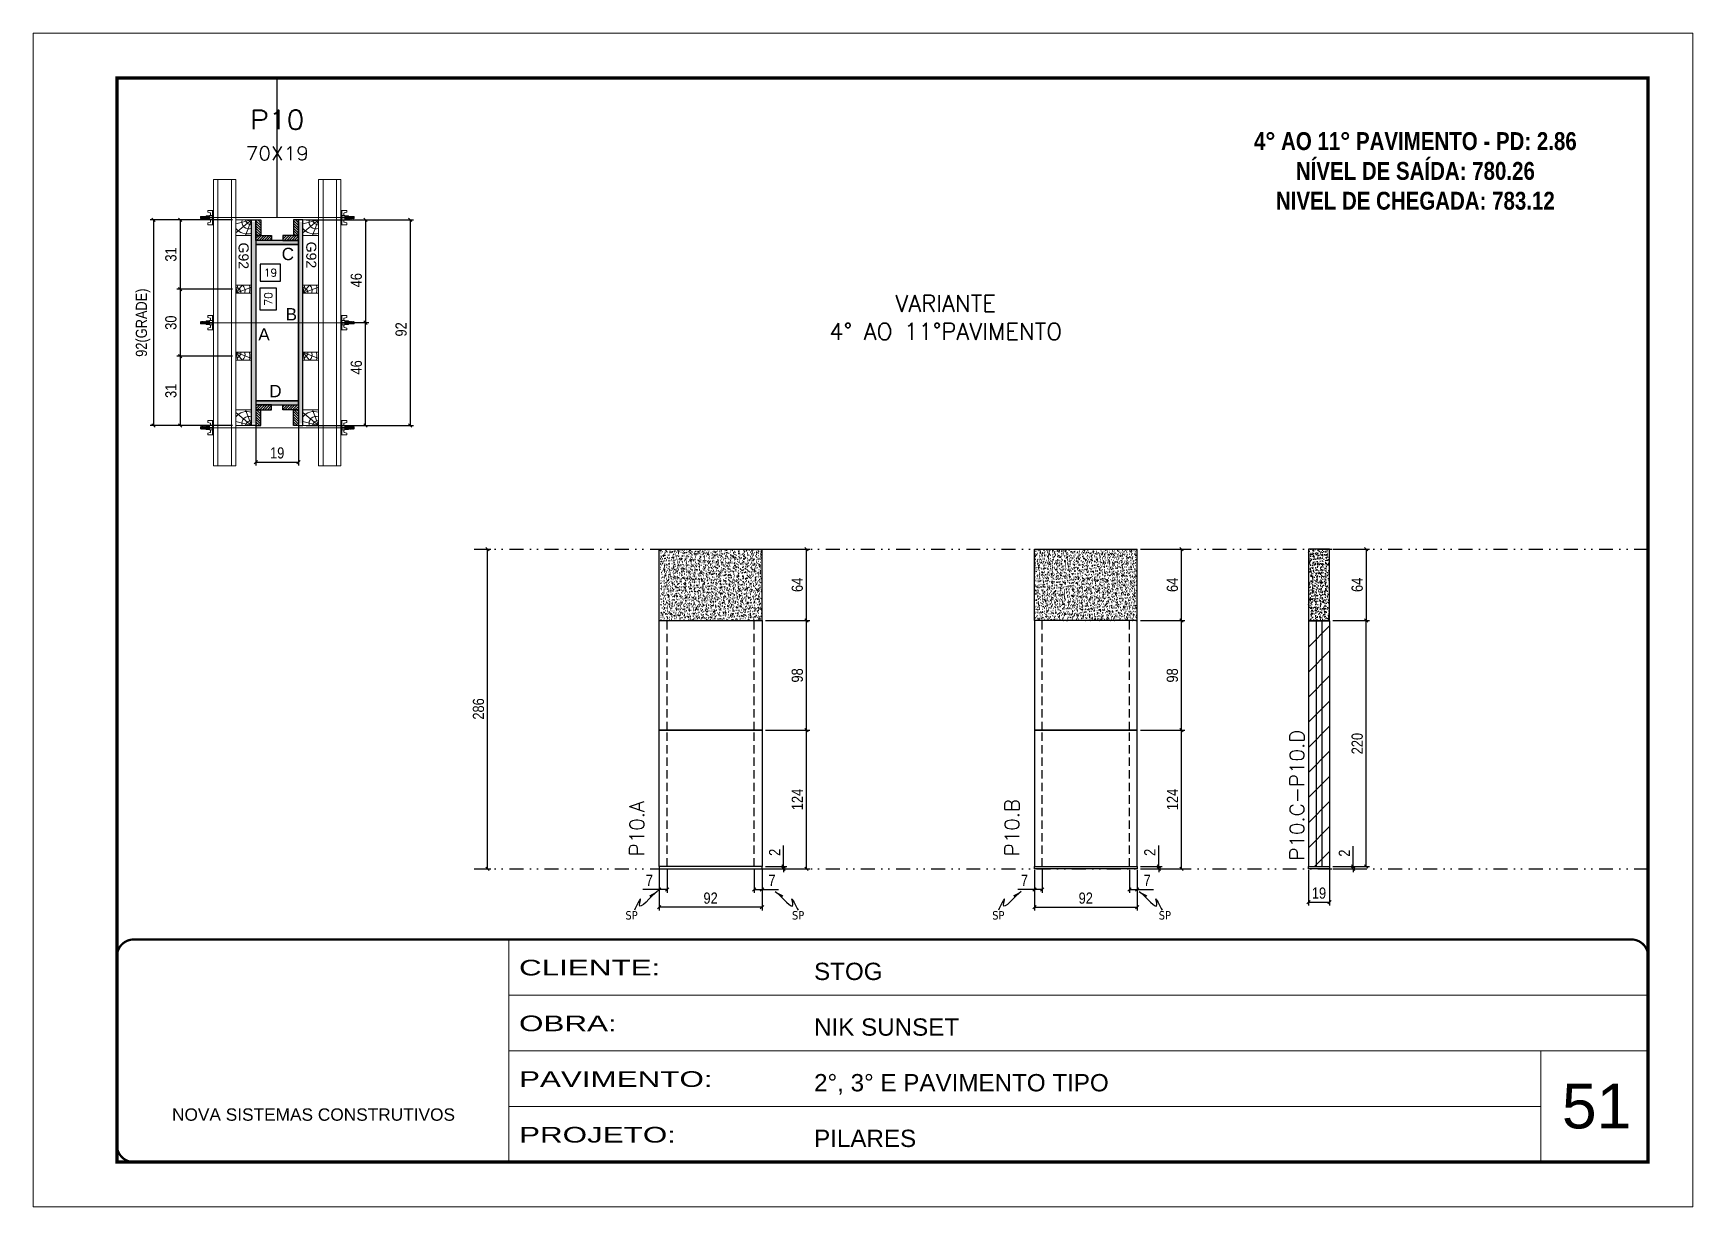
# Model space of a CAD drawing. Extents: x 808 to 7089, y -98 to 17032.
# Drawn here: x 3978 to 5463, y 2200 to 3250 of the extents above; entities that cross this region are included whole.
import ezdxf
from ezdxf.enums import TextEntityAlignment as Align

# ---------------------------------------------------------------- set-up
doc = ezdxf.new("R2010")
doc.units = 0
for name, pattern in [('CONTINUO', [0]), ('DASHED', [0.75, 0.5, -0.25]), ('DIVIDE2', [0.625, 0.25, -0.125, 0, -0.125, 0, -0.125]), ('HIDDEN', [0.375, 0.25, -0.125])]:
    doc.linetypes.add(name, pattern=pattern)
for name, color, linetype, lineweight in [('CARIMBO', 255, 'Continuous', 9), ('Folhas', 255, 'Continuous', 9), ('Hachura', 251, 'Continuous', 9), ('Madeira', 126, 'Continuous', 18), ('Perfil Metálico', 224, 'Continuous', 18), ('REAPROVEITAMENTO', 251, 'Continuous', 9), ('SARRAFO DE PRESSAO', 251, 'DASHED', 9), ('Texto Seção', 7, 'Continuous', 15)]:
    doc.layers.add(name, color=color, linetype=linetype, lineweight=lineweight)
for name, color, linetype in [('CHAPA', 1, 'Continuous'), ('COTA', 241, 'Continuous'), ('Cota Seção (2x)', 241, 'Continuous'), ('MEIO_PONT', 93, 'Continuous'), ('NOMENCLATURA', 7, 'Continuous'), ('Nível', 160, 'Continuous'), ('Painéis', 200, 'Continuous'), ('SARR_2.2x7', 40, 'Continuous'), ('SARRAFO', 251, 'Continuous'), ('Sarrafo de Pressão', 42, 'HIDDEN'), ('texto', 7, 'Continuous'), ('Texto de Titulo', 7, 'Continuous'), ('Texto Qtd Sarr', 242, 'Continuous'), ('TEXTO_GERAL', 7, 'Continuous')]:
    doc.layers.add(name, color=color, linetype=linetype)
doc.styles.add('ARIAL', font='arial.ttf')
doc.styles.add('COTA TECNICA', font='techl___.ttf', dxfattribs={"height": 10})
doc.styles.add('COTA TECNICA 2X', font='techl___.ttf', dxfattribs={"height": 10})
doc.styles.add('COTA TECNICA-50', font='techl___.ttf', dxfattribs={"height": 10})
doc.styles.add('REGUA-120', font='ROMANS.shx', dxfattribs={"height": 15})
doc.styles.add('ROMANC', font='techb___.ttf', dxfattribs={"height": 2.5})
doc.styles.add('ROMANS', font='romans.shx')
doc.styles.add('SANSSERIF', font='sas_____.pfb')
doc.styles.get("Standard").update_dxf_attribs({"font": 'arial.ttf'})
doc.styles.add('Tecnologia', font='')
doc.styles.get('Tecnologia').set_extended_font_data('Forgotten Futurist')
doc.dimstyles.new('COTA PAINEL-50', dxfattribs={"dimtxt": 10, "dimasz": 3, "dimexe": 3, "dimexo": 3, "dimgap": 3, "dimtad": 1, "dimdec": 1, "dimzin": 12, "dimdsep": 46, "dimtxsty": 'COTA TECNICA-50', "dimblk1": 'OBLIQUE', "dimblk2": 'OBLIQUE', "dimsah": 1, "dimcen": 0.9, "dimclrd": 4, "dimclre": 4, "dimclrt": 240, "dimadec": 1, "dimazin": 3, "dimtfac": 1, "dimtdec": 1, "dimtmove": 0, "dimatfit": 3, "dimfxl": 1, "dimtolj": 1, "dimtzin": 12, "dimarcsym": 0})
doc.dimstyles.new('PAINEL', dxfattribs={"dimtxt": 10, "dimasz": 3, "dimexe": 3, "dimexo": 3, "dimgap": 3, "dimtad": 1, "dimdec": 1, "dimzin": 12, "dimdsep": 46, "dimtxsty": 'COTA TECNICA', "dimblk1": 'OBLIQUE', "dimblk2": 'OBLIQUE', "dimsah": 1, "dimcen": 0.9, "dimclrd": 4, "dimclre": 4, "dimclrt": 240, "dimadec": 1, "dimazin": 3, "dimtfac": 1, "dimtdec": 1, "dimtmove": 0, "dimatfit": 3, "dimfxl": 1, "dimtolj": 1, "dimtzin": 12, "dimarcsym": 0})
doc.dimstyles.new('SECAO PILAR', dxfattribs={"dimtxt": 10, "dimasz": 3, "dimexe": 3, "dimexo": 3, "dimgap": 3, "dimtad": 1, "dimdec": 1, "dimlfac": 0.5, "dimzin": 12, "dimdsep": 46, "dimtxsty": 'COTA TECNICA 2X', "dimblk1": 'OBLIQUE', "dimblk2": 'OBLIQUE', "dimsah": 1, "dimcen": 0.9, "dimclrd": 256, "dimclre": 256, "dimclrt": 256, "dimadec": 1, "dimazin": 3, "dimtfac": 1, "dimtdec": 1, "dimtmove": 0, "dimatfit": 3, "dimfxl": 1, "dimtolj": 1, "dimtzin": 12, "dimarcsym": 0})
doc.dimstyles.new('SECÇÃO 2', dxfattribs={"dimtxt": 7, "dimasz": 6, "dimexe": 0.18, "dimexo": 2, "dimgap": -4, "dimtad": 3, "dimdec": 1, "dimlfac": 0.5, "dimzin": 12, "dimdsep": 46, "dimtxsty": 'ROMANS', "dimblk": 'ARCHTICK', "dimcen": 0.09, "dimse1": 1, "dimse2": 1, "dimsd1": 1, "dimsd2": 1, "dimclrd": 180, "dimclre": 5, "dimclrt": 1, "dimadec": 0, "dimazin": 3, "dimtfac": 1, "dimtdec": 1, "dimtofl": 0, "dimtmove": 0, "dimatfit": 3, "dimldrblk": 'ARCHTICK', "dimfxl": 1, "dimtolj": 1, "dimtzin": 0, "dimarcsym": 0})
doc.dimstyles.get("Standard").update_dxf_attribs({"dimtxt": 0.18, "dimasz": 0.18, "dimexe": 0.18, "dimexo": 0.0625, "dimgap": 0.09, "dimtad": 0, "dimtih": 1, "dimtoh": 1, "dimdec": 4, "dimzin": 0, "dimdsep": 46, "dimtxsty": 'Standard', "dimcen": 0.09, "dimadec": 0, "dimazin": 0, "dimtfac": 1, "dimtdec": 4, "dimtofl": 0, "dimtmove": 0, "dimatfit": 3, "dimfxl": 1, "dimtolj": 1, "dimtzin": 0, "dimarcsym": 0})
pattern_1 = [(135, (-18713.8774, 12401.5258), (-1.12253202, -1.12253202), [])]
pattern_2 = [(135, (-18713.8774, 12206.5258), (-1.12253202, -1.12253202), [])]
pattern_3 = [(45, (13680.4826, 25808.3821), (-1.12253202, 1.12253202), [])]
pattern_4 = [(45, (13680.4826, 25848.3821), (-1.12253202, 1.12253202), [])]

msp = doc.modelspace()

# ---------------------------------------------------------------- texts
at = {"layer": 'CARIMBO', "style": 'ARIAL'}
msp.add_text('51', height=40, dxfattribs=at).set_placement((5346.03, 2269.72))
at = {"layer": 'NOMENCLATURA', "color": 2, "insert": (5214.91, 3187.72), "char_height": 16, "attachment_point": 2, "style": 'ROMANC'}
msp.add_mtext_dynamic_manual_height_columns('\\P4° AO 11° PAVIMENTO - PD: 2.86\\PNÍVEL DE SAÍDA: 780.26\\PNIVEL DE CHEGADA: 783.12', width=409.5896, gutter_width=1, heights=[0], dxfattribs=at)
at = {"layer": 'texto', "color": 0, "char_height": 7.5, "attachment_point": 5}
for insert in [(4513.57, 2460.31), (4662.59, 2460.31), (4841.76, 2460.31), (4990.79, 2460.31)]:
    msp.add_mtext('{\\fTahoma|b0|i0|c0|p34;\\C4;SP}', dxfattribs=dict(at, insert=insert))
at = {"layer": 'Texto Seção', "insert": (4601.23, 2975.26), "char_height": 15, "width": 386.8172, "attachment_point": 7, "style": 'REGUA-120'}
msp.add_mtext('\\pxqc;VARIANTE^J4° AO 11°PAVIMENTO', dxfattribs=at)
at = {"layer": 'Texto Seção', "char_height": 13, "width": 285.3299, "attachment_point": 7, "rotation": 90, "style": 'REGUA-120'}
for s, insert in [('P10.C-P10.D', (5115.46, 2509.4)), ('P10.A', (4524.88, 2513.24)), ('P10.B', (4860.54, 2513.24))]:
    msp.add_mtext(s, dxfattribs=dict(at, insert=insert))
at = {"layer": 'TEXTO_GERAL', "color": 0, "linetype": 'Continuous', "style": 'SANSSERIF'}
for p in [(4166.43, 3062.3), (4226.98, 3063.06)]:
    msp.add_text('G92', height=9, rotation=270, dxfattribs=at).set_placement(p, align=Align.MIDDLE_LEFT)
at = {"layer": 'TEXTO_GERAL', "style": 'ARIAL'}
for s, p in [('C', (4206.03, 3052.05)), ('B', (4209.14, 2998.13)), ('A', (4184.71, 2980.16)), ('D', (4194.91, 2929.4))]:
    msp.add_text(s, height=11, dxfattribs=at).set_placement(p, align=Align.MIDDLE_CENTER)

# ---------------------------------------------------------------- blocks, each defined once
blk = doc.blocks.new('9999999999')
at = {"color": 30, "linetype": 'CONTINUO'}
for p, q in [((98564.6, 34230.2), (98564.6, 34429.4)), ((98564.6, 34379.6), (99584, 34379.6)), ((98564.6, 34329.8), (99488, 34329.8)), ((99584, 34329.8), (99488, 34329.8)), ((99488, 34329.8), (99488, 34230.2)), ((98564.6, 34280), (99488, 34280))]:
    blk.add_line(p, q, dxfattribs=at)
at = {"color": 30, "linetype": 'CONTINUO', "const_width": 2}
blk.add_lwpolyline([(99584, 34230.2), (99584, 34414.4, 0.414214), (99569, 34429.4), (98229, 34429.4, 0.414214), (98214, 34414.4), (98214, 34245.2, 0.414214), (98229, 34230.2), (99584, 34230.2)], format="xyb", dxfattribs=at)
at = {"layer": 'Folhas'}
blk.add_lwpolyline([(98139, 34190.2), (99624, 34190.2), (99624, 35240.2), (98139, 35240.2)], close=True, dxfattribs=at)
at = {"layer": 'Folhas', "color": 30, "const_width": 3}
blk.add_lwpolyline([(98214, 34230.2), (99584, 34230.2), (99584, 35200.2), (98214, 35200.2)], close=True, dxfattribs=at)
at = {"color": 7, "linetype": 'Continuous', "ltscale": 5, "style": 'ARIAL'}
for s, height, p in [('STOG', 15.48, (98837.7, 34393.1)), ('NIK SUNSET', 15.48, (98837.7, 34343.3)), ('2°, 3° E PAVIMENTO TIPO', 15.483, (98837.7, 34293.5)), ('NOVA SISTEMAS CONSTRUTIVOS', 11.059, (98263.2, 34267.2)), ('PILARES', 15.48, (98837.7, 34243.7))]:
    blk.add_text(s, height=height, dxfattribs=at).set_placement(p)
at = {"layer": 'Folhas', "color": 7, "style": 'Tecnologia', "width": 1.5}
for s, p in [('CLIENTE:', (98573.7, 34397.2)), ('OBRA:', (98573.7, 34347.3)), ('PAVIMENTO:', (98573.7, 34297.5)), ('PROJETO:', (98573.7, 34247.7))]:
    blk.add_text(s, height=14, dxfattribs=at).set_placement(p)
blk = doc.blocks.new('_Oblique')
at = {"color": 0, "linetype": 'ByBlock', "lineweight": -2}
blk.add_line((-0.5, -0.5), (0.5, 0.5), dxfattribs=at)
blk = doc.blocks.new('*D1637')
at = {"layer": 'COTA', "color": 4, "lineweight": -2, "transparency": 16777216}
for p, q in [((4375.8, 2788), (4387.7, 2788)), ((4384.7, 2502), (4384.7, 2788)), ((4375.8, 2502), (4387.7, 2502))]:
    blk.add_line(p, q, dxfattribs=at)
at = {"layer": 'Defpoints', "color": 0, "transparency": 16777216}
for p in [(4372.8, 2788), (4384.7, 2788), (4372.8, 2502)]:
    blk.add_point(p, dxfattribs=at)
at = {"layer": 'COTA', "color": 4, "lineweight": -2, "transparency": 16777216, "xscale": 3, "yscale": 3, "zscale": 3}
for p, rotation in [((4384.7, 2788), 90), ((4384.7, 2502), 270)]:
    blk.add_blockref('_Oblique', p, dxfattribs=dict(at, rotation=rotation))
at = {"layer": 'COTA', "color": 240, "transparency": 16777216, "insert": (4376.6, 2645), "char_height": 10, "attachment_point": 5, "rotation": 90, "style": 'COTA TECNICA-50'}
blk.add_mtext('\\A1;286', dxfattribs=at)
blk = doc.blocks.new('*D323')
at = {"layer": 'COTA', "color": 4, "lineweight": -2, "transparency": 16777216}
for p, q in [((4538.3, 2501), (4538.3, 2464.6)), ((4630.3, 2501), (4630.3, 2464.6)), ((4630.3, 2467.6), (4538.3, 2467.6))]:
    blk.add_line(p, q, dxfattribs=at)
at = {"layer": 'Defpoints', "color": 0, "transparency": 16777216}
for p in [(4538.3, 2504), (4630.3, 2504), (4538.3, 2467.6)]:
    blk.add_point(p, dxfattribs=at)
at = {"layer": 'COTA', "color": 4, "lineweight": -2, "transparency": 16777216, "xscale": 3, "yscale": 3, "zscale": 3, "rotation": 180}
blk.add_blockref('_Oblique', (4538.3, 2467.6), dxfattribs=at)
at = {"layer": 'COTA', "color": 4, "lineweight": -2, "transparency": 16777216, "xscale": 3, "yscale": 3, "zscale": 3}
blk.add_blockref('_Oblique', (4630.3, 2467.6), dxfattribs=at)
at = {"layer": 'COTA', "color": 240, "transparency": 16777216, "insert": (4584.3, 2475.7), "char_height": 10, "attachment_point": 5, "style": 'COTA TECNICA'}
blk.add_mtext('\\A1;92', dxfattribs=at)
blk = doc.blocks.new('*D324')
at = {"layer": 'COTA', "color": 4, "lineweight": -2, "transparency": 16777216}
for p, q in [((4623.3, 2501), (4623.3, 2480.5)), ((4630.3, 2499), (4630.3, 2480.5)), ((4623.3, 2483.5), (4630.3, 2483.5)), ((4630.3, 2483.5), (4645.1, 2483.5))]:
    blk.add_line(p, q, dxfattribs=at)
at = {"layer": 'Defpoints', "color": 0, "transparency": 16777216}
for p in [(4623.3, 2504), (4630.3, 2502), (4630.3, 2483.5)]:
    blk.add_point(p, dxfattribs=at)
at = {"layer": 'COTA', "color": 4, "lineweight": -2, "transparency": 16777216, "xscale": 3, "yscale": 3, "zscale": 3, "rotation": 180}
blk.add_blockref('_Oblique', (4623.3, 2483.5), dxfattribs=at)
at = {"layer": 'COTA', "color": 4, "lineweight": -2, "transparency": 16777216, "xscale": 3, "yscale": 3, "zscale": 3}
blk.add_blockref('_Oblique', (4630.3, 2483.5), dxfattribs=at)
at = {"layer": 'COTA', "color": 240, "transparency": 16777216, "insert": (4639.2, 2491.6), "char_height": 10, "attachment_point": 5, "style": 'COTA TECNICA-50'}
blk.add_mtext('\\A1;7', dxfattribs=at)
blk = doc.blocks.new('*D325')
at = {"layer": 'COTA', "color": 4, "lineweight": -2, "transparency": 16777216}
for p, q in [((4538.3, 2499), (4538.3, 2480.5)), ((4545.3, 2501), (4545.3, 2480.5)), ((4538.3, 2483.5), (4523.6, 2483.5)), ((4545.3, 2483.5), (4538.3, 2483.5))]:
    blk.add_line(p, q, dxfattribs=at)
at = {"layer": 'Defpoints', "color": 0, "transparency": 16777216}
for p in [(4538.3, 2502), (4545.3, 2504), (4538.3, 2483.5)]:
    blk.add_point(p, dxfattribs=at)
at = {"layer": 'COTA', "color": 4, "lineweight": -2, "transparency": 16777216, "xscale": 3, "yscale": 3, "zscale": 3, "rotation": 180}
blk.add_blockref('_Oblique', (4538.3, 2483.5), dxfattribs=at)
at = {"layer": 'COTA', "color": 4, "lineweight": -2, "transparency": 16777216, "xscale": 3, "yscale": 3, "zscale": 3}
blk.add_blockref('_Oblique', (4545.3, 2483.5), dxfattribs=at)
at = {"layer": 'COTA', "color": 240, "transparency": 16777216, "insert": (4529.5, 2491.6), "char_height": 10, "attachment_point": 5, "style": 'COTA TECNICA-50'}
blk.add_mtext('\\A1;7', dxfattribs=at)
blk = doc.blocks.new('*D326')
at = {"layer": 'COTA', "color": 4, "linetype": 'ByBlock', "lineweight": -2, "transparency": 16777216}
for p, q in [((4633.3, 2626), (4673, 2626)), ((4670, 2502), (4670, 2626)), ((4633.3, 2502), (4673, 2502))]:
    blk.add_line(p, q, dxfattribs=at)
at = {"layer": 'Defpoints', "color": 0, "linetype": 'ByBlock', "transparency": 16777216}
for p in [(4630.3, 2626), (4670, 2626), (4630.3, 2502)]:
    blk.add_point(p, dxfattribs=at)
at = {"layer": 'COTA', "color": 4, "linetype": 'ByBlock', "lineweight": -2, "transparency": 16777216, "xscale": 3, "yscale": 3, "zscale": 3}
for p, rotation in [((4670, 2626), 90), ((4670, 2502), 270)]:
    blk.add_blockref('_Oblique', p, dxfattribs=dict(at, rotation=rotation))
at = {"layer": 'COTA', "color": 240, "linetype": 'ByBlock', "transparency": 16777216, "insert": (4661.9, 2564), "char_height": 10, "attachment_point": 5, "rotation": 90, "style": 'COTA TECNICA'}
blk.add_mtext('\\A1;124', dxfattribs=at)
blk = doc.blocks.new('*D327')
at = {"layer": 'COTA', "color": 4, "lineweight": -2, "transparency": 16777216}
for p, q in [((4649.6, 2504), (4649.6, 2522.8)), ((4633.3, 2504), (4652.6, 2504)), ((4633.3, 2502), (4652.6, 2502)), ((4649.6, 2502), (4649.6, 2504)), ((4649.6, 2502), (4649.6, 2499))]:
    blk.add_line(p, q, dxfattribs=at)
at = {"layer": 'Defpoints', "color": 0, "transparency": 16777216}
for p in [(4630.3, 2504), (4630.3, 2502), (4649.6, 2502)]:
    blk.add_point(p, dxfattribs=at)
at = {"layer": 'COTA', "color": 4, "lineweight": -2, "transparency": 16777216, "xscale": 3, "yscale": 3, "zscale": 3}
for p, rotation in [((4649.6, 2504), 270), ((4649.6, 2502), 90)]:
    blk.add_blockref('_Oblique', p, dxfattribs=dict(at, rotation=rotation))
at = {"layer": 'COTA', "color": 240, "transparency": 16777216, "insert": (4641.6, 2516.7), "char_height": 10, "attachment_point": 5, "rotation": 90, "style": 'COTA TECNICA-50'}
blk.add_mtext('\\A1;2', dxfattribs=at)
blk = doc.blocks.new('*D328')
at = {"layer": 'COTA', "color": 4, "linetype": 'ByBlock', "lineweight": -2, "transparency": 16777216}
for p, q in [((4633.3, 2626), (4673, 2626)), ((4670, 2502), (4670, 2626)), ((4633.3, 2502), (4673, 2502))]:
    blk.add_line(p, q, dxfattribs=at)
at = {"layer": 'Defpoints', "color": 0, "linetype": 'ByBlock', "transparency": 16777216}
for p in [(4630.3, 2626), (4670, 2626), (4630.3, 2502)]:
    blk.add_point(p, dxfattribs=at)
at = {"layer": 'COTA', "color": 4, "linetype": 'ByBlock', "lineweight": -2, "transparency": 16777216, "xscale": 3, "yscale": 3, "zscale": 3}
for p, rotation in [((4670, 2626), 90), ((4670, 2502), 270)]:
    blk.add_blockref('_Oblique', p, dxfattribs=dict(at, rotation=rotation))
at = {"layer": 'COTA', "color": 240, "linetype": 'ByBlock', "transparency": 16777216, "insert": (4661.9, 2564), "char_height": 10, "attachment_point": 5, "rotation": 90, "style": 'COTA TECNICA'}
blk.add_mtext('\\A1;124', dxfattribs=at)
blk = doc.blocks.new('*D329')
at = {"layer": 'COTA', "color": 4, "lineweight": -2, "transparency": 16777216}
for p, q in [((4633.3, 2724), (4673, 2724)), ((4670, 2626), (4670, 2724)), ((4633.3, 2626), (4673, 2626))]:
    blk.add_line(p, q, dxfattribs=at)
at = {"layer": 'Defpoints', "color": 0, "transparency": 16777216}
for p in [(4630.3, 2724), (4670, 2724), (4630.3, 2626)]:
    blk.add_point(p, dxfattribs=at)
at = {"layer": 'COTA', "color": 4, "lineweight": -2, "transparency": 16777216, "xscale": 3, "yscale": 3, "zscale": 3}
for p, rotation in [((4670, 2724), 90), ((4670, 2626), 270)]:
    blk.add_blockref('_Oblique', p, dxfattribs=dict(at, rotation=rotation))
at = {"layer": 'COTA', "color": 240, "transparency": 16777216, "insert": (4661.9, 2675), "char_height": 10, "attachment_point": 5, "rotation": 90, "style": 'COTA TECNICA-50'}
blk.add_mtext('\\A1;98', dxfattribs=at)
blk = doc.blocks.new('*D330')
at = {"layer": 'COTA', "color": 4, "lineweight": -2, "transparency": 16777216}
for p, q in [((4599.3, 2788), (4673, 2788)), ((4670, 2724), (4670, 2788)), ((4633.3, 2724), (4673, 2724))]:
    blk.add_line(p, q, dxfattribs=at)
at = {"layer": 'Defpoints', "color": 0, "transparency": 16777216}
for p in [(4596.3, 2788), (4670, 2788), (4630.3, 2724)]:
    blk.add_point(p, dxfattribs=at)
at = {"layer": 'COTA', "color": 4, "lineweight": -2, "transparency": 16777216, "xscale": 3, "yscale": 3, "zscale": 3}
for p, rotation in [((4670, 2788), 90), ((4670, 2724), 270)]:
    blk.add_blockref('_Oblique', p, dxfattribs=dict(at, rotation=rotation))
at = {"layer": 'COTA', "color": 240, "transparency": 16777216, "insert": (4661.9, 2756), "char_height": 10, "attachment_point": 5, "rotation": 90, "style": 'COTA TECNICA-50'}
blk.add_mtext('\\A1;64', dxfattribs=at)
blk = doc.blocks.new('*D331')
at = {"layer": 'COTA', "color": 4, "lineweight": -2, "transparency": 16777216}
for p, q in [((4874, 2501), (4874, 2464.6)), ((4966, 2501), (4966, 2464.6)), ((4874, 2467.6), (4966, 2467.6))]:
    blk.add_line(p, q, dxfattribs=at)
at = {"layer": 'Defpoints', "color": 0, "transparency": 16777216}
for p in [(4874, 2504), (4966, 2504), (4966, 2467.6)]:
    blk.add_point(p, dxfattribs=at)
at = {"layer": 'COTA', "color": 4, "lineweight": -2, "transparency": 16777216, "xscale": 3, "yscale": 3, "zscale": 3, "rotation": 180}
blk.add_blockref('_Oblique', (4874, 2467.6), dxfattribs=at)
at = {"layer": 'COTA', "color": 4, "lineweight": -2, "transparency": 16777216, "xscale": 3, "yscale": 3, "zscale": 3}
blk.add_blockref('_Oblique', (4966, 2467.6), dxfattribs=at)
at = {"layer": 'COTA', "color": 240, "transparency": 16777216, "insert": (4920, 2475.7), "char_height": 10, "attachment_point": 5, "style": 'COTA TECNICA'}
blk.add_mtext('\\A1;92', dxfattribs=at)
blk = doc.blocks.new('*D332')
at = {"layer": 'COTA', "color": 4, "lineweight": -2, "transparency": 16777216}
for p, q in [((4874, 2499), (4874, 2480.5)), ((4881, 2501), (4881, 2480.5)), ((4874, 2483.5), (4859.3, 2483.5)), ((4881, 2483.5), (4874, 2483.5))]:
    blk.add_line(p, q, dxfattribs=at)
at = {"layer": 'Defpoints', "color": 0, "transparency": 16777216}
for p in [(4874, 2502), (4881, 2504), (4874, 2483.5)]:
    blk.add_point(p, dxfattribs=at)
at = {"layer": 'COTA', "color": 4, "lineweight": -2, "transparency": 16777216, "xscale": 3, "yscale": 3, "zscale": 3, "rotation": 180}
blk.add_blockref('_Oblique', (4874, 2483.5), dxfattribs=at)
at = {"layer": 'COTA', "color": 4, "lineweight": -2, "transparency": 16777216, "xscale": 3, "yscale": 3, "zscale": 3}
blk.add_blockref('_Oblique', (4881, 2483.5), dxfattribs=at)
at = {"layer": 'COTA', "color": 240, "transparency": 16777216, "insert": (4865.1, 2491.6), "char_height": 10, "attachment_point": 5, "style": 'COTA TECNICA-50'}
blk.add_mtext('\\A1;7', dxfattribs=at)
blk = doc.blocks.new('*D333')
at = {"layer": 'COTA', "color": 4, "lineweight": -2, "transparency": 16777216}
for p, q in [((4959, 2501), (4959, 2480.5)), ((4966, 2499), (4966, 2480.5)), ((4959, 2483.5), (4966, 2483.5)), ((4966, 2483.5), (4980.7, 2483.5))]:
    blk.add_line(p, q, dxfattribs=at)
at = {"layer": 'Defpoints', "color": 0, "transparency": 16777216}
for p in [(4959, 2504), (4966, 2502), (4966, 2483.5)]:
    blk.add_point(p, dxfattribs=at)
at = {"layer": 'COTA', "color": 4, "lineweight": -2, "transparency": 16777216, "xscale": 3, "yscale": 3, "zscale": 3, "rotation": 180}
blk.add_blockref('_Oblique', (4959, 2483.5), dxfattribs=at)
at = {"layer": 'COTA', "color": 4, "lineweight": -2, "transparency": 16777216, "xscale": 3, "yscale": 3, "zscale": 3}
blk.add_blockref('_Oblique', (4966, 2483.5), dxfattribs=at)
at = {"layer": 'COTA', "color": 240, "transparency": 16777216, "insert": (4974.9, 2491.6), "char_height": 10, "attachment_point": 5, "style": 'COTA TECNICA-50'}
blk.add_mtext('\\A1;7', dxfattribs=at)
blk = doc.blocks.new('*D334')
at = {"layer": 'COTA', "color": 4, "linetype": 'ByBlock', "lineweight": -2, "transparency": 16777216}
for p, q in [((4969, 2626), (5008.7, 2626)), ((5005.7, 2502), (5005.7, 2626)), ((4969, 2502), (5008.7, 2502))]:
    blk.add_line(p, q, dxfattribs=at)
at = {"layer": 'Defpoints', "color": 0, "linetype": 'ByBlock', "transparency": 16777216}
for p in [(4966, 2626), (5005.7, 2626), (4966, 2502)]:
    blk.add_point(p, dxfattribs=at)
at = {"layer": 'COTA', "color": 4, "linetype": 'ByBlock', "lineweight": -2, "transparency": 16777216, "xscale": 3, "yscale": 3, "zscale": 3}
for p, rotation in [((5005.7, 2626), 90), ((5005.7, 2502), 270)]:
    blk.add_blockref('_Oblique', p, dxfattribs=dict(at, rotation=rotation))
at = {"layer": 'COTA', "color": 240, "linetype": 'ByBlock', "transparency": 16777216, "insert": (4997.6, 2564), "char_height": 10, "attachment_point": 5, "rotation": 90, "style": 'COTA TECNICA'}
blk.add_mtext('\\A1;124', dxfattribs=at)
blk = doc.blocks.new('*D335')
at = {"layer": 'COTA', "color": 4, "lineweight": -2, "transparency": 16777216}
for p, q in [((4985.3, 2504), (4985.3, 2522.8)), ((4969, 2504), (4988.3, 2504)), ((4969, 2502), (4988.3, 2502)), ((4985.3, 2502), (4985.3, 2504)), ((4985.3, 2502), (4985.3, 2499))]:
    blk.add_line(p, q, dxfattribs=at)
at = {"layer": 'Defpoints', "color": 0, "transparency": 16777216}
for p in [(4966, 2504), (4966, 2502), (4985.3, 2502)]:
    blk.add_point(p, dxfattribs=at)
at = {"layer": 'COTA', "color": 4, "lineweight": -2, "transparency": 16777216, "xscale": 3, "yscale": 3, "zscale": 3}
for p, rotation in [((4985.3, 2504), 270), ((4985.3, 2502), 90)]:
    blk.add_blockref('_Oblique', p, dxfattribs=dict(at, rotation=rotation))
at = {"layer": 'COTA', "color": 240, "transparency": 16777216, "insert": (4977.3, 2516.7), "char_height": 10, "attachment_point": 5, "rotation": 90, "style": 'COTA TECNICA-50'}
blk.add_mtext('\\A1;2', dxfattribs=at)
blk = doc.blocks.new('*D336')
at = {"layer": 'COTA', "color": 4, "linetype": 'ByBlock', "lineweight": -2, "transparency": 16777216}
for p, q in [((4969, 2626), (5008.7, 2626)), ((5005.7, 2502), (5005.7, 2626)), ((4969, 2502), (5008.7, 2502))]:
    blk.add_line(p, q, dxfattribs=at)
at = {"layer": 'Defpoints', "color": 0, "linetype": 'ByBlock', "transparency": 16777216}
for p in [(4966, 2626), (5005.7, 2626), (4966, 2502)]:
    blk.add_point(p, dxfattribs=at)
at = {"layer": 'COTA', "color": 4, "linetype": 'ByBlock', "lineweight": -2, "transparency": 16777216, "xscale": 3, "yscale": 3, "zscale": 3}
for p, rotation in [((5005.7, 2626), 90), ((5005.7, 2502), 270)]:
    blk.add_blockref('_Oblique', p, dxfattribs=dict(at, rotation=rotation))
at = {"layer": 'COTA', "color": 240, "linetype": 'ByBlock', "transparency": 16777216, "insert": (4997.6, 2564), "char_height": 10, "attachment_point": 5, "rotation": 90, "style": 'COTA TECNICA'}
blk.add_mtext('\\A1;124', dxfattribs=at)
blk = doc.blocks.new('*D337')
at = {"layer": 'COTA', "color": 4, "lineweight": -2, "transparency": 16777216}
for p, q in [((4969, 2724), (5008.7, 2724)), ((5005.7, 2626), (5005.7, 2724)), ((4969, 2626), (5008.7, 2626))]:
    blk.add_line(p, q, dxfattribs=at)
at = {"layer": 'Defpoints', "color": 0, "transparency": 16777216}
for p in [(4966, 2724), (5005.7, 2724), (4966, 2626)]:
    blk.add_point(p, dxfattribs=at)
at = {"layer": 'COTA', "color": 4, "lineweight": -2, "transparency": 16777216, "xscale": 3, "yscale": 3, "zscale": 3}
for p, rotation in [((5005.7, 2724), 90), ((5005.7, 2626), 270)]:
    blk.add_blockref('_Oblique', p, dxfattribs=dict(at, rotation=rotation))
at = {"layer": 'COTA', "color": 240, "transparency": 16777216, "insert": (4997.5, 2675), "char_height": 10, "attachment_point": 5, "rotation": 90, "style": 'COTA TECNICA-50'}
blk.add_mtext('\\A1;98', dxfattribs=at)
blk = doc.blocks.new('*D338')
at = {"layer": 'COTA', "color": 4, "lineweight": -2, "transparency": 16777216}
for p, q in [((4969, 2788), (5008.7, 2788)), ((5005.7, 2724), (5005.7, 2788)), ((4969, 2724), (5008.7, 2724))]:
    blk.add_line(p, q, dxfattribs=at)
at = {"layer": 'Defpoints', "color": 0, "transparency": 16777216}
for p in [(4966, 2788), (5005.7, 2788), (4966, 2724)]:
    blk.add_point(p, dxfattribs=at)
at = {"layer": 'COTA', "color": 4, "lineweight": -2, "transparency": 16777216, "xscale": 3, "yscale": 3, "zscale": 3}
for p, rotation in [((5005.7, 2788), 90), ((5005.7, 2724), 270)]:
    blk.add_blockref('_Oblique', p, dxfattribs=dict(at, rotation=rotation))
at = {"layer": 'COTA', "color": 240, "transparency": 16777216, "insert": (4997.5, 2756), "char_height": 10, "attachment_point": 5, "rotation": 90, "style": 'COTA TECNICA-50'}
blk.add_mtext('\\A1;64', dxfattribs=at)
blk = doc.blocks.new('*D175')
at = {"layer": 'COTA', "color": 4, "lineweight": -2, "transparency": 16777216}
for p, q in [((5119.2, 2501), (5119.2, 2469.1)), ((5138.2, 2501), (5138.2, 2469.1)), ((5119.2, 2472.1), (5138.2, 2472.1))]:
    blk.add_line(p, q, dxfattribs=at)
at = {"layer": 'Defpoints', "color": 0, "transparency": 16777216}
for p in [(5119.2, 2504), (5138.2, 2504), (5138.2, 2472.1)]:
    blk.add_point(p, dxfattribs=at)
at = {"layer": 'COTA', "color": 4, "lineweight": -2, "transparency": 16777216, "xscale": 3, "yscale": 3, "zscale": 3, "rotation": 180}
blk.add_blockref('_Oblique', (5119.2, 2472.1), dxfattribs=at)
at = {"layer": 'COTA', "color": 4, "lineweight": -2, "transparency": 16777216, "xscale": 3, "yscale": 3, "zscale": 3}
blk.add_blockref('_Oblique', (5138.2, 2472.1), dxfattribs=at)
at = {"layer": 'COTA', "color": 240, "transparency": 16777216, "insert": (5128.7, 2480.2), "char_height": 10, "attachment_point": 5, "style": 'COTA TECNICA'}
blk.add_mtext('\\A1;19', dxfattribs=at)
blk = doc.blocks.new('*D176')
at = {"layer": 'COTA', "color": 4, "lineweight": -2, "transparency": 16777216}
for p, q in [((5159.4, 2504), (5159.4, 2522.1)), ((5141.2, 2504), (5162.4, 2504)), ((5141.2, 2502), (5162.4, 2502)), ((5159.4, 2502), (5159.4, 2504)), ((5159.4, 2502), (5159.4, 2499))]:
    blk.add_line(p, q, dxfattribs=at)
at = {"layer": 'Defpoints', "color": 0, "transparency": 16777216}
for p in [(5138.2, 2504), (5138.2, 2502), (5159.4, 2504)]:
    blk.add_point(p, dxfattribs=at)
at = {"layer": 'COTA', "color": 4, "lineweight": -2, "transparency": 16777216, "xscale": 3, "yscale": 3, "zscale": 3}
for p, rotation in [((5159.4, 2504), 270), ((5159.4, 2502), 90)]:
    blk.add_blockref('_Oblique', p, dxfattribs=dict(at, rotation=rotation))
at = {"layer": 'COTA', "color": 240, "transparency": 16777216, "insert": (5151.4, 2516), "char_height": 10, "attachment_point": 5, "rotation": 90, "style": 'COTA TECNICA-50'}
blk.add_mtext('\\A1;2', dxfattribs=at)
blk = doc.blocks.new('*D1596')
at = {"layer": 'COTA', "color": 4, "linetype": 'ByBlock', "lineweight": -2, "transparency": 16777216}
for p, q in [((5141.2, 2788), (5174, 2788)), ((5171, 2788), (5171, 2724)), ((5141.2, 2724), (5174, 2724))]:
    blk.add_line(p, q, dxfattribs=at)
at = {"layer": 'Defpoints', "color": 0, "linetype": 'ByBlock', "transparency": 16777216}
for p in [(5138.2, 2788), (5138.2, 2724), (5171, 2724)]:
    blk.add_point(p, dxfattribs=at)
at = {"layer": 'COTA', "color": 4, "linetype": 'ByBlock', "lineweight": -2, "transparency": 16777216, "xscale": 3, "yscale": 3, "zscale": 3}
for p, rotation in [((5171, 2788), 90), ((5171, 2724), 270)]:
    blk.add_blockref('_Oblique', p, dxfattribs=dict(at, rotation=rotation))
at = {"layer": 'COTA', "color": 240, "linetype": 'ByBlock', "transparency": 16777216, "insert": (5162.9, 2756), "char_height": 10, "attachment_point": 5, "rotation": 90, "style": 'COTA TECNICA'}
blk.add_mtext('\\A1;64', dxfattribs=at)
blk = doc.blocks.new('*D177')
at = {"layer": 'COTA', "color": 4, "lineweight": -2, "transparency": 16777216}
for p, q in [((5141.2, 2724), (5174, 2724)), ((5171, 2504), (5171, 2724)), ((5141.2, 2504), (5174, 2504))]:
    blk.add_line(p, q, dxfattribs=at)
at = {"layer": 'Defpoints', "color": 0, "transparency": 16777216}
for p in [(5138.2, 2724), (5171, 2724), (5138.2, 2504)]:
    blk.add_point(p, dxfattribs=at)
at = {"layer": 'COTA', "color": 4, "lineweight": -2, "transparency": 16777216, "xscale": 3, "yscale": 3, "zscale": 3}
for p, rotation in [((5171, 2724), 90), ((5171, 2504), 270)]:
    blk.add_blockref('_Oblique', p, dxfattribs=dict(at, rotation=rotation))
at = {"layer": 'COTA', "color": 240, "transparency": 16777216, "insert": (5162.9, 2614), "char_height": 10, "attachment_point": 5, "rotation": 90, "style": 'COTA TECNICA-50'}
blk.add_mtext('\\A1;220', dxfattribs=at)
blk = doc.blocks.new('titulo1')
at = {"layer": 'Defpoints', "color": 252, "linetype": 'HIDDEN', "ltscale": 2}
blk.add_line((0, 0), (0, 125), dxfattribs=at)
at = {"layer": 'Defpoints', "style": 'ROMANS', "oblique": 15}
blk.add_attdef('FOLHA', text='', height=10, dxfattribs=at).set_placement((0, 15.6), align=Align.MIDDLE_CENTER)
at = {"layer": 'Texto Qtd Sarr', "color": 3, "style": 'ROMANS', "oblique": 15}
for tag, height, p in [('TITULO', 17, (0, 71.4)), ('SEÇÃO', 12, (0, 41.5))]:
    blk.add_attdef(tag, text='', height=height, dxfattribs=at).set_placement(p, align=Align.MIDDLE_CENTER)
blk = doc.blocks.new('*D178')
at = {"layer": 'Cota Seção (2x)', "color": 180, "lineweight": -2, "transparency": 16777216}
for p, q in [((4196, 3021.5), (4181, 3021.5)), ((4181, 3021.5), (4181, 3002.1)), ((4196, 3002.1), (4196, 3021.5)), ((4181, 3002.1), (4196, 3002.1))]:
    blk.add_line(p, q, dxfattribs=at)
at = {"layer": 'Defpoints', "color": 0, "transparency": 16777216}
for p in [(4177.5, 3060.6), (4177.5, 2920.6), (4200, 2920.6)]:
    blk.add_point(p, dxfattribs=at)
at = {"layer": 'Cota Seção (2x)', "color": 1, "transparency": 16777216, "insert": (4188.5, 3011.8), "char_height": 7, "attachment_point": 5, "rotation": 90, "style": 'ROMANS'}
blk.add_mtext('\\A1;70', dxfattribs=at)
blk = doc.blocks.new('_ArchTick')
at = {"color": 0, "linetype": 'ByBlock', "const_width": 0.15}
blk.add_lwpolyline([(-0.5, -0.5), (0.5, 0.5)], dxfattribs=at)
blk = doc.blocks.new('*D179')
at = {"layer": 'Cota Seção (2x)', "color": 180, "lineweight": -2, "transparency": 16777216}
for p, q in [((4199.4, 3042.8), (4181.4, 3042.8)), ((4181.4, 3042.8), (4181.4, 3027.8)), ((4199.4, 3027.8), (4199.4, 3042.8)), ((4181.4, 3027.8), (4199.4, 3027.8))]:
    blk.add_line(p, q, dxfattribs=at)
at = {"layer": 'Defpoints', "color": 0, "transparency": 16777216}
for p in [(4177.5, 3060.6), (4215.5, 3060.6), (4215.5, 3023.8)]:
    blk.add_point(p, dxfattribs=at)
at = {"layer": 'Cota Seção (2x)', "color": 1, "transparency": 16777216, "insert": (4190.4, 3035.3), "char_height": 7, "attachment_point": 5, "style": 'ROMANS'}
blk.add_mtext('\\A1;19', dxfattribs=at)
blk = doc.blocks.new('*D1597')
at = {"layer": 'Cota Seção (2x)', "lineweight": -2, "transparency": 16777216}
for p, q in [((4177.5, 2914), (4177.5, 2862.9)), ((4215.5, 2914), (4215.5, 2862.9)), ((4177.5, 2865.9), (4215.5, 2865.9))]:
    blk.add_line(p, q, dxfattribs=at)
at = {"layer": 'Defpoints', "color": 0, "transparency": 16777216}
for p in [(4177.5, 2917), (4215.5, 2917), (4215.5, 2865.9)]:
    blk.add_point(p, dxfattribs=at)
at = {"layer": 'Cota Seção (2x)', "lineweight": -2, "transparency": 16777216, "xscale": 3, "yscale": 3, "zscale": 3, "rotation": 180}
blk.add_blockref('_Oblique', (4177.5, 2865.9), dxfattribs=at)
at = {"layer": 'Cota Seção (2x)', "lineweight": -2, "transparency": 16777216, "xscale": 3, "yscale": 3, "zscale": 3}
blk.add_blockref('_Oblique', (4215.5, 2865.9), dxfattribs=at)
at = {"layer": 'Cota Seção (2x)', "transparency": 16777216, "insert": (4196.5, 2874), "char_height": 10, "attachment_point": 5, "style": 'COTA TECNICA 2X'}
blk.add_mtext('\\A1;19', dxfattribs=at)
blk = doc.blocks.new('*D180')
at = {"layer": 'Cota Seção (2x)', "lineweight": -2, "transparency": 16777216}
for p, q in [((4156.5, 3082.6), (4082.8, 3082.6)), ((4085.8, 3082.6), (4085.8, 2898.6)), ((4156.5, 2898.6), (4082.8, 2898.6))]:
    blk.add_line(p, q, dxfattribs=at)
at = {"layer": 'Defpoints', "color": 0, "transparency": 16777216}
for p in [(4159.5, 3082.6), (4085.8, 2898.6), (4159.5, 2898.6)]:
    blk.add_point(p, dxfattribs=at)
at = {"layer": 'Cota Seção (2x)', "lineweight": -2, "transparency": 16777216, "xscale": 3, "yscale": 3, "zscale": 3}
for p, rotation in [((4085.8, 3082.6), 90), ((4085.8, 2898.6), 270)]:
    blk.add_blockref('_Oblique', p, dxfattribs=dict(at, rotation=rotation))
at = {"layer": 'Cota Seção (2x)', "transparency": 16777216, "insert": (4076.5, 2990.6), "char_height": 10, "attachment_point": 5, "rotation": 90, "style": 'COTA TECNICA 2X'}
blk.add_mtext('\\A1;92(GRADE)', dxfattribs=at)
blk = doc.blocks.new('*D181')
at = {"layer": 'Cota Seção (2x)', "lineweight": -2, "transparency": 16777216}
for p, q in [((4156.5, 2960.6), (4106.6, 2960.6)), ((4109.6, 2960.6), (4109.6, 2898.6)), ((4156.5, 2898.6), (4106.6, 2898.6))]:
    blk.add_line(p, q, dxfattribs=at)
at = {"layer": 'Defpoints', "color": 0, "transparency": 16777216}
for p in [(4159.5, 2960.6), (4109.6, 2898.6), (4159.5, 2898.6)]:
    blk.add_point(p, dxfattribs=at)
at = {"layer": 'Cota Seção (2x)', "lineweight": -2, "transparency": 16777216, "xscale": 3, "yscale": 3, "zscale": 3}
for p, rotation in [((4109.6, 2960.6), 90), ((4109.6, 2898.6), 270)]:
    blk.add_blockref('_Oblique', p, dxfattribs=dict(at, rotation=rotation))
at = {"layer": 'Cota Seção (2x)', "transparency": 16777216, "insert": (4101.4, 2929.6), "char_height": 10, "attachment_point": 5, "rotation": 90, "style": 'COTA TECNICA 2X'}
blk.add_mtext('\\A1;31', dxfattribs=at)
blk = doc.blocks.new('*D182')
at = {"layer": 'Cota Seção (2x)', "lineweight": -2, "transparency": 16777216}
for p, q in [((4156.5, 3082.6), (4106.6, 3082.6)), ((4109.6, 3082.6), (4109.6, 3020.6)), ((4156.5, 3020.6), (4106.6, 3020.6))]:
    blk.add_line(p, q, dxfattribs=at)
at = {"layer": 'Defpoints', "color": 0, "transparency": 16777216}
for p in [(4159.5, 3082.6), (4109.6, 3020.6), (4159.5, 3020.6)]:
    blk.add_point(p, dxfattribs=at)
at = {"layer": 'Cota Seção (2x)', "lineweight": -2, "transparency": 16777216, "xscale": 3, "yscale": 3, "zscale": 3}
for p, rotation in [((4109.6, 3082.6), 90), ((4109.6, 3020.6), 270)]:
    blk.add_blockref('_Oblique', p, dxfattribs=dict(at, rotation=rotation))
at = {"layer": 'Cota Seção (2x)', "transparency": 16777216, "insert": (4101.4, 3051.6), "char_height": 10, "attachment_point": 5, "rotation": 90, "style": 'COTA TECNICA 2X'}
blk.add_mtext('\\A1;31', dxfattribs=at)
blk = doc.blocks.new('*D183')
at = {"layer": 'Cota Seção (2x)', "lineweight": -2, "transparency": 16777216}
for p, q in [((4156.5, 3020.6), (4106.6, 3020.6)), ((4109.6, 3020.6), (4109.6, 2960.6)), ((4156.5, 2960.6), (4106.6, 2960.6))]:
    blk.add_line(p, q, dxfattribs=at)
at = {"layer": 'Defpoints', "color": 0, "transparency": 16777216}
for p in [(4159.5, 3020.6), (4109.6, 2960.6), (4159.5, 2960.6)]:
    blk.add_point(p, dxfattribs=at)
at = {"layer": 'Cota Seção (2x)', "lineweight": -2, "transparency": 16777216, "xscale": 3, "yscale": 3, "zscale": 3}
for p, rotation in [((4109.6, 3020.6), 90), ((4109.6, 2960.6), 270)]:
    blk.add_blockref('_Oblique', p, dxfattribs=dict(at, rotation=rotation))
at = {"layer": 'Cota Seção (2x)', "transparency": 16777216, "insert": (4101.4, 2990.6), "char_height": 10, "attachment_point": 5, "rotation": 90, "style": 'COTA TECNICA 2X'}
blk.add_mtext('\\A1;30', dxfattribs=at)
blk = doc.blocks.new('*D184')
at = {"layer": 'Cota Seção (2x)', "lineweight": -2, "transparency": 16777216}
for p, q in [((4222.5, 3082.6), (4318.5, 3082.6)), ((4315.5, 3082.6), (4315.5, 2898.6)), ((4222.5, 2898.6), (4318.5, 2898.6))]:
    blk.add_line(p, q, dxfattribs=at)
at = {"layer": 'Defpoints', "color": 0, "transparency": 16777216}
for p in [(4219.5, 3082.6), (4219.5, 2898.6), (4315.5, 2898.6)]:
    blk.add_point(p, dxfattribs=at)
at = {"layer": 'Cota Seção (2x)', "lineweight": -2, "transparency": 16777216, "xscale": 3, "yscale": 3, "zscale": 3}
for p, rotation in [((4315.5, 3082.6), 90), ((4315.5, 2898.6), 270)]:
    blk.add_blockref('_Oblique', p, dxfattribs=dict(at, rotation=rotation))
at = {"layer": 'Cota Seção (2x)', "transparency": 16777216, "insert": (4307.4, 2984.6), "char_height": 10, "attachment_point": 5, "rotation": 90, "style": 'COTA TECNICA 2X'}
blk.add_mtext('\\A1;92', dxfattribs=at)
blk = doc.blocks.new('*D185')
at = {"layer": 'Cota Seção (2x)', "lineweight": -2, "transparency": 16777216}
for p, q in [((4256.5, 3082.6), (4278.4, 3082.6)), ((4275.4, 3082.6), (4275.4, 2990.6)), ((4256.5, 2990.6), (4278.4, 2990.6))]:
    blk.add_line(p, q, dxfattribs=at)
at = {"layer": 'Defpoints', "color": 0, "transparency": 16777216}
for p in [(4253.5, 3082.6), (4253.5, 2990.6), (4275.4, 2990.6)]:
    blk.add_point(p, dxfattribs=at)
at = {"layer": 'Cota Seção (2x)', "lineweight": -2, "transparency": 16777216, "xscale": 3, "yscale": 3, "zscale": 3}
for p, rotation in [((4275.4, 3082.6), 90), ((4275.4, 2990.6), 270)]:
    blk.add_blockref('_Oblique', p, dxfattribs=dict(at, rotation=rotation))
at = {"layer": 'Cota Seção (2x)', "transparency": 16777216, "insert": (4267.3, 3028.6), "char_height": 10, "attachment_point": 5, "rotation": 90, "style": 'COTA TECNICA 2X'}
blk.add_mtext('\\A1;46', dxfattribs=at)
blk = doc.blocks.new('*D186')
at = {"layer": 'Cota Seção (2x)', "lineweight": -2, "transparency": 16777216}
for p, q in [((4256.5, 2990.6), (4278.4, 2990.6)), ((4275.4, 2898.6), (4275.4, 2990.6)), ((4256.5, 2898.6), (4278.4, 2898.6))]:
    blk.add_line(p, q, dxfattribs=at)
at = {"layer": 'Defpoints', "color": 0, "transparency": 16777216}
for p in [(4253.5, 2990.6), (4275.4, 2990.6), (4253.5, 2898.6)]:
    blk.add_point(p, dxfattribs=at)
at = {"layer": 'Cota Seção (2x)', "lineweight": -2, "transparency": 16777216, "xscale": 3, "yscale": 3, "zscale": 3}
for p, rotation in [((4275.4, 2990.6), 90), ((4275.4, 2898.6), 270)]:
    blk.add_blockref('_Oblique', p, dxfattribs=dict(at, rotation=rotation))
at = {"layer": 'Cota Seção (2x)', "transparency": 16777216, "insert": (4267.3, 2950.6), "char_height": 10, "attachment_point": 5, "rotation": 90, "style": 'COTA TECNICA 2X'}
blk.add_mtext('\\A1;46', dxfattribs=at)
blk = doc.blocks.new('C')
at = {"layer": 'Hachura', "color": 0}
for p, q in [((0, 3.22), (0, -3.22)), ((0.45, 3.22), (0, 3.22)), ((0.46, 3.16), (0, 3.16)), ((0.46, 3.05), (0, 3.05)), ((0.46, 2.88), (0, 2.88)), ((0, 2.75), (0, -1.16)), ((0.46, 2.65), (0, 2.65)), ((0.46, 2.23), (0, 2.23)), ((0.46, 1.51), (0, 1.51)), ((0.39, 0.49), (0.17, 0.49)), ((0.45, -3.23), (0.45, 3.22)), ((0.45, 3.22), (2.58, 3.22)), ((1.74, 0.97), (0.45, 0.97)), ((1.45, 0.1), (0.45, 0.1)), ((1.35, 1.94), (1.35, 0.96)), ((2.58, 2.39), (1.47, 2.09)), ((1.74, -0.97), (1.74, 0.97)), ((1.74, 0.97), (1.74, 0.84)), ((1.74, 0.97), (1.74, 0.84)), ((1.74, 0.84), (3.35, 0.84)), ((3.35, 0.45), (1.74, 0.45)), ((2.58, 3.22), (2.58, 2.39)), ((3.32, 0.84), (3.32, -0.84)), ((3.35, 0.84), (3.35, -0.84)), ((3.68, 0.45), (3.35, 0.45)), ((3.84, -0.52), (3.35, 0.45)), ((3.35, 0.06), (3.67, -0.57)), ((3.68, 0.45), (4.16, -0.52)), ((3.72, 0.5), (4.25, -0.57)), ((4.37, -0.55), (3.83, 0.53)), ((4.15, 0.45), (3.93, 0.45)), ((4.42, -0.52), (3.93, 0.45)), ((4.15, 0.45), (4.26, 0.45)), ((4.26, 0.45), (4.74, -0.52)), ((4.3, 0.5), (4.83, -0.57)), ((4.95, -0.55), (4.41, 0.53)), ((4.51, 0.45), (4.84, 0.45)), ((5, -0.52), (4.51, 0.45)), ((4.84, 0.45), (5.32, -0.52)), ((4.88, 0.5), (5.41, -0.57)), ((5.53, -0.55), (4.99, 0.53)), ((5.58, -0.52), (5.09, 0.45)), ((5.42, 0.45), (5.09, 0.45)), ((5.58, -0.52), (5.09, 0.45)), ((5.42, 0.45), (5.74, -0.19)), ((5.46, 0.5), (5.74, -0.07)), ((5.74, 0.19), (5.57, 0.53)), ((5.74, 0.32), (5.68, 0.45)), ((5.68, 0.45), (5.74, 0.45)), ((5.74, 0.45), (5.9, 0.29)), ((5.74, 0.45), (5.74, -0.52)), ((5.9, -0.36), (5.9, 0.29)), ((0.45, 0), (0, 0)), ((0.46, -1.52), (0, -1.52)), ((0.46, -2.23), (0, -2.23)), ((0.46, -2.65), (0, -2.65)), ((0.46, -2.88), (0, -2.88)), ((0.46, -3.05), (0, -3.05)), ((0.46, -3.16), (0, -3.16)), ((0, -3.22), (2.57, -3.22)), ((0.08, -0.48), (0.29, -0.48)), ((0.29, -0.48), (0.4, -0.48)), ((0.45, 0), (0.45, -0.97)), ((0.45, -0.16), (1.45, -0.16)), ((0.45, -0.65), (0.45, -0.32)), ((0.45, -3.23), (0.45, -0.65)), ((0.45, -0.97), (1.74, -0.97)), ((1.35, -1.94), (1.35, -0.97)), ((2.58, -2.39), (1.47, -2.1)), ((3.35, -0.32), (1.74, -0.32)), ((3.35, -0.84), (1.74, -0.84)), ((2.58, -3.23), (2.58, -2.39)), ((3.35, -0.07), (3.58, -0.52)), ((3.35, -0.52), (3.58, -0.52)), ((3.84, -0.52), (4.16, -0.52)), ((4.42, -0.52), (4.74, -0.52)), ((4.63, -0.52), (4.74, -0.52)), ((5, -0.52), (5.32, -0.52)), ((5.58, -0.52), (5.74, -0.52)), ((5.74, -0.52), (5.9, -0.36)), ((5.74, -0.52), (5.74, -0.52))]:
    blk.add_line(p, q, dxfattribs=at)
for centre, radius, start, end in [((1.52, 1.94), 0.161, 104.74356, 180), ((1.44, -0.03), 0.129, 272.69497, 87.30503), ((3.81, 0.39), 0.143, 25.56881, 154.43119), ((4.39, 0.39), 0.143, 25.56881, 154.43119), ((4.97, 0.39), 0.143, 25.56881, 154.43119), ((5.55, 0.39), 0.143, 25.56881, 154.43119), ((0.17, -0.37), 0.174, 221.74404, 317.85924), ((1.52, -1.94), 0.161, 180, 255.25644), ((3.71, -0.4), 0.174, 222.14076, 318.25596), ((4.29, -0.4), 0.174, 222.14076, 318.25596), ((4.87, -0.4), 0.174, 222.14076, 318.25596), ((5.45, -0.4), 0.174, 222.14076, 318.25596), ((5.61, -0.4), 0.174, 317.85924, 318.25596)]:
    blk.add_arc(centre, radius, start, end, dxfattribs=at)
blk = doc.blocks.new('PONTALETE')
at = {"layer": 'Madeira'}
for q in [(2.71, 7), (7, 5.76), (7, 1.74)]:
    blk.add_line((0, 0), q, dxfattribs=at)
blk.add_lwpolyline([(0, 0), (7, 0), (7, 7), (0, 7)], close=True, dxfattribs=at)
for centre, radius, start, end in [((2.04, 0.06), 6.23, 37.28179, 109.09128), ((1.09, 0.9), 3.19, 343.60304, 109.98471), ((-0.21, -0.78), 3.09, 14.63219, 86.0383)]:
    blk.add_arc(centre, radius, start, end, dxfattribs=at)
blk = doc.blocks.new('MEIO PONTALETE')
at = {"layer": 'Madeira'}
for q in [(2.71, 7), (3.5, 2.88), (3.5, 0.87)]:
    blk.add_line((0, 0), q, dxfattribs=at)
blk.add_lwpolyline([(0, 0), (3.5, 0), (3.5, 7), (0, 7)], close=True, dxfattribs=at)
for centre, radius, start, end in [((2.04, 0.06), 6.23, 76.44987, 109.09128), ((1.09, 0.9), 3.19, 40.90626, 109.98471), ((-0.21, -0.78), 3.09, 14.63219, 86.0383)]:
    blk.add_arc(centre, radius, start, end, dxfattribs=at)

# ---------------------------------------------------------------- dimensions: what is measured, and where the dimension line sits
at = {"layer": 'COTA'}
for base, p1, p2, angle, picture, middle in [((4384.69, 2787.99), (4372.84, 2501.99), (4372.84, 2787.99), 90, '*D1637', (4376.56, 2644.99)), ((4669.99, 2787.99), (4630.35, 2723.99), (4596.35, 2787.99), 90, '*D330', (4661.89, 2755.99)), ((5005.65, 2787.99), (4966.01, 2723.99), (4966.01, 2787.99), 90, '*D338', (4997.55, 2755.99)), ((4669.99, 2723.99), (4630.35, 2625.99), (4630.35, 2723.99), 90, '*D329', (4661.89, 2674.99)), ((5005.65, 2723.99), (4966.01, 2625.99), (4966.01, 2723.99), 90, '*D337', (4997.55, 2674.99)), ((5171.03, 2723.99), (5138.17, 2503.99), (5138.17, 2723.99), 90, '*D177', (5162.93, 2613.99)), ((4538.35, 2483.48), (4545.35, 2503.99), (4538.35, 2501.99), 180, '*D325', (4529.48, 2491.55)), ((4874.01, 2483.48), (4881.01, 2503.99), (4874.01, 2501.99), 180, '*D332', (4865.15, 2491.55))]:
    dim = msp.add_linear_dim(base=base, p1=p1, p2=p2, angle=angle, dimstyle='COTA PAINEL-50', dxfattribs=at)
    dim.commit()
    dim.dimension.update_dxf_attribs({"geometry": picture, "text_midpoint": middle})
at = {"layer": 'COTA', "linetype": 'ByBlock'}
dim = msp.add_linear_dim(base=(5171.03, 2723.97), p1=(5138.17, 2787.99), p2=(5138.17, 2723.97), angle=90, dimstyle='PAINEL', dxfattribs=at)
dim.commit()
dim.dimension.update_dxf_attribs({"geometry": '*D1596', "text_midpoint": (5162.93, 2755.98)})
for p1, p2, picture, middle in [((4630.35, 2501.99), (4630.35, 2625.99), '*D326', (4661.91, 2563.99)), ((4630.35, 2501.99), (4630.35, 2625.99), '*D328', (4661.91, 2563.99)), ((4966.01, 2501.99), (4966.01, 2625.99), '*D334', (4997.58, 2563.99)), ((4966.01, 2501.99), (4966.01, 2625.99), '*D336', (4997.58, 2563.99))]:
    dim = msp.add_aligned_dim(p1=p1, p2=p2, distance=-39.64, dimstyle='PAINEL', dxfattribs=at)
    dim.commit()
    dim.dimension.update_dxf_attribs({"geometry": picture, "text_midpoint": middle})
at = {"layer": 'COTA'}
for base, p1, p2, picture, middle in [((4649.6, 2501.99), (4630.35, 2503.99), (4630.35, 2501.99), '*D327', (4649.6, 2516.74)), ((4985.27, 2501.99), (4966.01, 2503.99), (4966.01, 2501.99), '*D335', (4985.27, 2516.74)), ((5159.37, 2503.99), (5138.17, 2501.99), (5138.17, 2503.99), '*D176', (5159.37, 2516.04))]:
    dim = msp.add_linear_dim(base=base, p1=p1, p2=p2, angle=90, dimstyle='COTA PAINEL-50', dxfattribs=at)
    dim.commit()
    dim.dimension.update_dxf_attribs({"geometry": picture, "text_midpoint": middle, "dimtype": 160})
dim = msp.add_linear_dim(base=(4538.35, 2467.63), p1=(4630.35, 2503.99), p2=(4538.35, 2503.99), angle=180, dimstyle='PAINEL', override={"dimarcsym": 2}, dxfattribs=at)
dim.commit()
dim.dimension.update_dxf_attribs({"geometry": '*D323', "text_midpoint": (4584.35, 2475.72)})
for base, p1, p2, picture, middle in [((4630.35, 2483.48), (4623.35, 2503.99), (4630.35, 2501.99), '*D324', (4639.21, 2491.55)), ((4966.01, 2483.48), (4959.01, 2503.99), (4966.01, 2501.99), '*D333', (4974.88, 2491.55))]:
    dim = msp.add_linear_dim(base=base, p1=p1, p2=p2, dimstyle='COTA PAINEL-50', dxfattribs=at)
    dim.commit()
    dim.dimension.update_dxf_attribs({"geometry": picture, "text_midpoint": middle})
for base, p1, p2, picture, middle in [((4966.01, 2467.63), (4874.01, 2503.99), (4966.01, 2503.99), '*D331', (4920.01, 2475.72)), ((5138.17, 2472.1), (5119.17, 2503.99), (5138.17, 2503.99), '*D175', (5128.67, 2480.18))]:
    dim = msp.add_linear_dim(base=base, p1=p1, p2=p2, dimstyle='PAINEL', override={"dimarcsym": 2}, dxfattribs=at)
    dim.commit()
    dim.dimension.update_dxf_attribs({"geometry": picture, "text_midpoint": middle})
at = {"layer": 'Cota Seção (2x)', "color": 241}
dim = msp.add_linear_dim(base=(4085.75, 2898.57), p1=(4159.53, 3082.57), p2=(4159.53, 2898.57), angle=270, text='<>(GRADE)', dimstyle='SECAO PILAR', dxfattribs=at)
dim.commit()
dim.dimension.update_dxf_attribs({"geometry": '*D180', "text_midpoint": (4076.53, 2990.57)})
for base, p1, p2, picture, middle in [((4109.6, 3020.57), (4159.53, 3082.57), (4159.53, 3020.57), '*D182', (4101.38, 3051.57)), ((4109.6, 2960.57), (4159.53, 3020.57), (4159.53, 2960.57), '*D183', (4101.38, 2990.57)), ((4109.6, 2898.57), (4159.53, 2960.57), (4159.53, 2898.57), '*D181', (4101.38, 2929.57))]:
    dim = msp.add_linear_dim(base=base, p1=p1, p2=p2, angle=270, dimstyle='SECAO PILAR', dxfattribs=at)
    dim.commit()
    dim.dimension.update_dxf_attribs({"geometry": picture, "text_midpoint": middle})
for base, p1, p2, angle, dimstyle, picture, middle in [((4315.51, 2898.57), (4219.53, 3082.57), (4219.53, 2898.57), 270, 'SECAO PILAR', '*D184', (4315.51, 2984.57)), ((4275.43, 2990.58), (4253.53, 3082.57), (4253.53, 2990.58), 270, 'SECAO PILAR', '*D185', (4275.43, 3028.58)), ((4200, 2920.57), (4177.53, 3060.57), (4177.53, 2920.57), 270, 'SECÇÃO 2', '*D178', (4200, 3011.81)), ((4275.43, 2990.58), (4253.53, 2898.57), (4253.53, 2990.58), 90, 'SECAO PILAR', '*D186', (4275.43, 2950.58))]:
    dim = msp.add_linear_dim(base=base, p1=p1, p2=p2, angle=angle, dimstyle=dimstyle, dxfattribs=at)
    dim.commit()
    dim.dimension.update_dxf_attribs({"geometry": picture, "text_midpoint": middle, "dimtype": 160})
dim = msp.add_linear_dim(base=(4215.53, 3023.78), p1=(4177.53, 3060.57), p2=(4215.53, 3060.57), dimstyle='SECÇÃO 2', dxfattribs=at)
dim.commit()
dim.dimension.update_dxf_attribs({"geometry": '*D179', "text_midpoint": (4190.45, 3023.78), "dimtype": 160})
dim = msp.add_linear_dim(base=(4215.53, 2865.94), p1=(4177.53, 2916.97), p2=(4215.53, 2916.97), dimstyle='SECAO PILAR', dxfattribs=at)
dim.commit()
dim.dimension.update_dxf_attribs({"geometry": '*D1597', "text_midpoint": (4196.53, 2874.02)})

# ---------------------------------------------------------------- hatches: boundary and pattern name
at = {"layer": 'COTA', "linetype": 'ByBlock'}
h = msp.add_hatch(dxfattribs=at)
h.set_pattern_fill('AR-CONC', color=256, scale=0.03)
h.set_pattern_definition([(50, (-3908.7415, -1324.0027), (5.46554, -0.4781726), [0.5715, -6.2865]), (355, (-3908.7415, -1324.0027), (-1.0573026, 5.7317054), [0.4572, -5.0292175]), (100.451445, (-3908.286, -1324.0425), (4.4082374, 5.2535326), [0.4857003, -5.3427073]), (46.1842, (-3908.7415, -1322.4787), (8.132371, -1.26127), [0.85725, -9.42975]), (96.63556, (-3908.064, -1322.584), (7.122124, 7.422784), [0.728551, -8.014068]), (351.18415, (-3908.7415, -1322.479), (7.122124, 7.422784), [0.685799, -7.543792]), (21, (-3907.9795, -1322.8597), (4.5484317, -3.067956), [0.5715, -6.2865]), (326, (-3907.9795, -1322.8597), (1.854061, 5.525639), [0.4572, -5.0292]), (71.451445, (-3907.6005, -1323.1153), (6.4024926, 2.457683), [0.4857003, -5.342698]), (37.5, (-3908.7415, -1324.0027), (0.0926581, 2.53665117), [0, -4.96824, 0, -5.1054, 0, -5.04825]), (7.5, (-3908.7415, -1324.0027), (2.0045899, 3.00541724), [0, -2.91084, 0, -4.85394, 0, -1.92405]), (327.5, (-3910.4408, -1324.0027), (4.06771786, -0.1718623), [0, -1.905, 0, -5.9436, 0, -7.8867]), (317.5, (-3911.2028, -1324.0027), (4.4438754, 0.7627947), [0, -2.4765, 0, -3.94716, 0, -5.6007])])
h.paths.add_polyline_path([(4539.35, 2787.99), (4539.35, 2723.99), (4630.35, 2723.99), (4630.35, 2787.99)])
h = msp.add_hatch(dxfattribs=at)
h.set_pattern_fill('AR-CONC', color=256, scale=0.03)
h.set_pattern_definition([(50, (-3938.7415, -1324.0027), (5.46554, -0.4781726), [0.5715, -6.2865]), (355, (-3938.7415, -1324.0027), (-1.0573026, 5.7317054), [0.4572, -5.0292175]), (100.451445, (-3938.286, -1324.0425), (4.4082374, 5.2535326), [0.4857003, -5.3427073]), (46.1842, (-3938.7415, -1322.4787), (8.132371, -1.26127), [0.85725, -9.42975]), (96.63556, (-3938.064, -1322.584), (7.122124, 7.422784), [0.728551, -8.014068]), (351.18415, (-3938.7415, -1322.479), (7.122124, 7.422784), [0.685799, -7.543792]), (21, (-3937.9795, -1322.8597), (4.5484317, -3.067956), [0.5715, -6.2865]), (326, (-3937.9795, -1322.8597), (1.854061, 5.525639), [0.4572, -5.0292]), (71.451445, (-3937.6005, -1323.1153), (6.4024926, 2.457683), [0.4857003, -5.342698]), (37.5, (-3938.7415, -1324.0027), (0.0926581, 2.53665117), [0, -4.96824, 0, -5.1054, 0, -5.04825]), (7.5, (-3938.7415, -1324.0027), (2.0045899, 3.00541724), [0, -2.91084, 0, -4.85394, 0, -1.92405]), (327.5, (-3940.4408, -1324.0027), (4.06771786, -0.1718623), [0, -1.905, 0, -5.9436, 0, -7.8867]), (317.5, (-3941.2028, -1324.0027), (4.4438754, 0.7627947), [0, -2.4765, 0, -3.94716, 0, -5.6007])])
h.paths.add_polyline_path([(4966.01, 2787.99), (4966, 2723.99), (4874.01, 2723.99), (4874.02, 2787.99)])
h = msp.add_hatch(dxfattribs=at)
h.set_pattern_fill('AR-CONC', color=256, scale=0.03)
h.set_pattern_definition([(50, (-3969.948, -1324.0027), (5.46554, -0.4781726), [0.5715, -6.2865]), (355, (-3969.948, -1324.0027), (-1.0573026, 5.7317054), [0.4572, -5.0292175]), (100.451445, (-3969.4924, -1324.0425), (4.4082374, 5.2535326), [0.4857003, -5.3427073]), (46.1842, (-3969.948, -1322.4787), (8.132371, -1.26127), [0.85725, -9.42975]), (96.63556, (-3969.27, -1322.584), (7.122124, 7.422784), [0.728551, -8.014068]), (351.18415, (-3969.948, -1322.479), (7.122124, 7.422784), [0.685799, -7.543792]), (21, (-3969.186, -1322.8597), (4.5484317, -3.067956), [0.5715, -6.2865]), (326, (-3969.186, -1322.8597), (1.854061, 5.525639), [0.4572, -5.0292]), (71.451445, (-3968.807, -1323.1153), (6.4024926, 2.457683), [0.4857003, -5.342698]), (37.5, (-3969.9478, -1324.0027), (0.0926581, 2.53665117), [0, -4.96824, 0, -5.1054, 0, -5.04825]), (7.5, (-3969.9478, -1324.0027), (2.0045899, 3.00541724), [0, -2.91084, 0, -4.85394, 0, -1.92405]), (327.5, (-3971.647, -1324.0027), (4.06771786, -0.1718623), [0, -1.905, 0, -5.9436, 0, -7.8867]), (317.5, (-3972.409, -1324.0027), (4.4438754, 0.7627947), [0, -2.4765, 0, -3.94716, 0, -5.6007])])
h.paths.add_polyline_path([(5138.17, 2787.99), (5119.17, 2787.99), (5119.17, 2723.97), (5138.17, 2723.97)])
at = {"layer": 'Hachura'}
h = msp.add_hatch(color=256, dxfattribs=at)
h.dxf.hatch_style = 1
h.paths.add_polyline_path([(4177.53, 2900.57), (4173.53, 2900.57), (4173.53, 3080.57), (4177.53, 3080.57)])
h = msp.add_hatch(color=256, dxfattribs=at)
h.dxf.hatch_style = 1
h.paths.add_polyline_path([(4177.53, 2900.57), (4173.53, 2900.57), (4173.53, 3080.57), (4177.53, 3080.57)])
h = msp.add_hatch(dxfattribs=at)
h.set_pattern_fill('ANSI31', color=256, scale=0.5, angle=90, style=0)
h.set_pattern_definition(pattern_2)
h.paths.add_polyline_path([(4177.53, 3068.57), (4181.93, 3068.57), (4181.93, 3082.57), (4177.53, 3082.57)])
h = msp.add_hatch(dxfattribs=at)
h.set_pattern_fill('ANSI31', color=256, scale=0.5, angle=90, style=0)
h.set_pattern_definition(pattern_2)
h.paths.add_polyline_path([(4215.53, 3068.57), (4211.13, 3068.57), (4211.13, 3082.57), (4215.53, 3082.57)])
h = msp.add_hatch(color=256, dxfattribs=at)
h.dxf.hatch_style = 1
h.paths.add_polyline_path([(4215.53, 2900.57), (4219.53, 2900.57), (4219.53, 3080.57), (4215.53, 3080.57)])
h = msp.add_hatch(color=256, dxfattribs=at)
h.dxf.hatch_style = 1
h.paths.add_polyline_path([(4215.53, 2900.57), (4219.53, 2900.57), (4219.53, 3080.57), (4215.53, 3080.57)])
h = msp.add_hatch(dxfattribs=at)
h.set_pattern_fill('ANSI31', color=256, scale=0.5, style=0)
h.set_pattern_definition(pattern_4)
h.paths.add_polyline_path([(4191.53, 3064.17), (4191.53, 3068.57), (4177.53, 3068.57), (4177.53, 3064.17)])
h = msp.add_hatch(color=256, dxfattribs=at)
h.dxf.hatch_style = 1
h.paths.add_polyline_path([(4177.53, 3064.17), (4177.53, 3060.57), (4215.53, 3060.57), (4215.53, 3064.17)])
h = msp.add_hatch(color=256, dxfattribs=at)
h.dxf.hatch_style = 1
h.paths.add_polyline_path([(4177.53, 3064.17), (4177.53, 3060.57), (4215.53, 3060.57), (4215.53, 3064.17)])
h = msp.add_hatch(dxfattribs=at)
h.set_pattern_fill('ANSI31', color=256, scale=0.5, style=0)
h.set_pattern_definition(pattern_4)
h.paths.add_polyline_path([(4201.53, 3064.17), (4201.53, 3068.57), (4215.53, 3068.57), (4215.53, 3064.17)])
h = msp.add_hatch(color=256, dxfattribs=at)
h.dxf.hatch_style = 1
h.paths.add_polyline_path([(4177.53, 2920.57), (4177.53, 2916.97), (4215.53, 2916.97), (4215.53, 2920.57)])
h = msp.add_hatch(color=256, dxfattribs=at)
h.dxf.hatch_style = 1
h.paths.add_polyline_path([(4177.53, 2920.57), (4177.53, 2916.97), (4215.53, 2916.97), (4215.53, 2920.57)])
h = msp.add_hatch(dxfattribs=at)
h.set_pattern_fill('ANSI31', color=256, scale=0.5, style=0)
h.set_pattern_definition(pattern_3)
h.paths.add_polyline_path([(4191.53, 2916.97), (4191.53, 2912.57), (4177.53, 2912.57), (4177.53, 2916.97)])
h = msp.add_hatch(dxfattribs=at)
h.set_pattern_fill('ANSI31', color=256, scale=0.5, angle=90, style=0)
h.set_pattern_definition(pattern_1)
h.paths.add_polyline_path([(4177.53, 2912.57), (4181.93, 2912.57), (4181.93, 2898.57), (4177.53, 2898.57)])
h = msp.add_hatch(dxfattribs=at)
h.set_pattern_fill('ANSI31', color=256, scale=0.5, style=0)
h.set_pattern_definition(pattern_3)
h.paths.add_polyline_path([(4201.53, 2916.97), (4201.53, 2912.57), (4215.53, 2912.57), (4215.53, 2916.97)])
h = msp.add_hatch(dxfattribs=at)
h.set_pattern_fill('ANSI31', color=256, scale=0.5, angle=90, style=0)
h.set_pattern_definition(pattern_1)
h.paths.add_polyline_path([(4215.53, 2912.57), (4211.13, 2912.57), (4211.13, 2898.57), (4215.53, 2898.57)])
at = {"layer": 'REAPROVEITAMENTO', "linetype": 'ByBlock'}
h = msp.add_hatch(dxfattribs=at)
h.set_pattern_fill('ANSI31', color=256, scale=5, style=2)
h.set_pattern_definition([(45, (1533, -6498.437), (-11.22532, 11.22532), [])])
h.paths.add_polyline_path([(5138.17, 2503.97), (5138.17, 2723.97), (5119.17, 2723.97), (5119.17, 2503.97)])

# ---------------------------------------------------------------- linework, layer by layer
at = {"layer": 'CHAPA'}
for points in [[(4177.53, 2898.57), (4173.53, 2898.57), (4173.53, 3082.57), (4177.53, 3082.57)], [(4177.53, 2898.57), (4173.53, 2898.57), (4173.53, 3082.57), (4177.53, 3082.57)], [(4215.53, 2898.57), (4219.53, 2898.57), (4219.53, 3082.57), (4215.53, 3082.57)], [(4215.53, 2898.57), (4219.53, 2898.57), (4219.53, 3082.57), (4215.53, 3082.57)], [(4177.53, 3064.17), (4177.53, 3060.57), (4215.53, 3060.57), (4215.53, 3064.17)], [(4177.53, 3064.17), (4177.53, 3060.57), (4215.53, 3060.57), (4215.53, 3064.17)], [(4177.53, 2920.57), (4177.53, 2916.97), (4215.53, 2916.97), (4215.53, 2920.57)], [(4177.53, 2920.57), (4177.53, 2916.97), (4215.53, 2916.97), (4215.53, 2920.57)]]:
    msp.add_lwpolyline(points, close=True, dxfattribs=at)
at = {"layer": 'COTA', "linetype": 'ByBlock'}
for p, q in [((4538.35, 2787.99), (4538.35, 2787.99)), ((4538.35, 2723.99), (4538.35, 2787.99)), ((4538.35, 2787.99), (4630.35, 2787.99)), ((4630.35, 2723.99), (4630.35, 2787.99)), ((4874.01, 2723.99), (4874.01, 2787.99)), ((4874.01, 2787.99), (4966.01, 2787.99)), ((4966.01, 2787.99), (4966.01, 2787.99)), ((4966.01, 2723.99), (4966.01, 2787.99))]:
    msp.add_line(p, q, dxfattribs=at)
msp.add_lwpolyline([(5119.17, 2723.97), (5138.17, 2723.97), (5138.17, 2787.99), (5119.17, 2787.99)], close=True, dxfattribs=at)
at = {"layer": 'Hachura'}
for p, q in [((4128.73, 3084.57), (4260.53, 3084.58)), ((4128.73, 2990.58), (4260.53, 2990.57)), ((4128.73, 2896.57), (4260.53, 2896.56))]:
    msp.add_line(p, q, dxfattribs=at)
at = {"layer": 'Madeira'}
for points in [[(4173.53, 2898.57), (4159.53, 2898.57), (4159.53, 3082.57), (4173.53, 3082.57)], [(4219.53, 2898.57), (4233.53, 2898.57), (4233.53, 3082.57), (4219.53, 3082.57)]]:
    msp.add_lwpolyline(points, close=True, dxfattribs=at)
at = {"layer": 'Nível', "color": 4, "linetype": 'DIVIDE2', "ltscale": 50}
for p, q in [((4372.84, 2787.99), (5423.17, 2787.99)), ((4372.84, 2501.99), (5423.17, 2501.99))]:
    msp.add_line(p, q, dxfattribs=at)
at = {"layer": 'Painéis'}
for p, q in [((5138.17, 2723.99), (5119.17, 2723.97)), ((5119.17, 2723.97), (5119.17, 2503.99)), ((5138.17, 2723.97), (5138.17, 2503.99)), ((5119.17, 2503.99), (5138.17, 2503.99)), ((5119.17, 2503.99), (5138.17, 2503.99)), ((5119.17, 2501.99), (5119.17, 2503.99)), ((5138.17, 2501.99), (5119.17, 2501.99)), ((5138.17, 2503.99), (5138.17, 2501.99))]:
    msp.add_line(p, q, dxfattribs=at)
for points in [[(4215.53, 3060.57), (4177.53, 3060.57), (4177.53, 2920.57), (4215.53, 2920.57)], [(4538.35, 2723.99), (4630.35, 2723.99), (4630.35, 2625.99), (4538.35, 2625.99)], [(4966.01, 2723.99), (4874.01, 2723.99), (4874.01, 2625.99), (4966.01, 2625.99)], [(4538.35, 2625.99), (4630.35, 2625.99), (4630.35, 2503.99), (4538.35, 2503.99)], [(4966.01, 2625.99), (4874.01, 2625.99), (4874.01, 2503.99), (4966.01, 2503.99)], [(4538.35, 2501.99), (4630.35, 2501.99), (4630.35, 2503.99), (4538.35, 2503.99)], [(4966.01, 2501.99), (4874.01, 2501.99), (4874.01, 2503.99), (4966.01, 2503.99)]]:
    msp.add_lwpolyline(points, close=True, dxfattribs=at)
at = {"layer": 'Perfil Metálico'}
for points in [[(4139.53, 2862.57), (4159.53, 2862.57), (4159.53, 3118.57), (4139.53, 3118.57)], [(4155.53, 3118.57), (4143.53, 3118.57), (4143.53, 2862.57), (4155.53, 2862.57)], [(4253.53, 2862.57), (4233.53, 2862.57), (4233.53, 3118.57), (4253.53, 3118.57)], [(4237.53, 3118.57), (4249.53, 3118.57), (4249.53, 2862.57), (4237.53, 2862.57)]]:
    msp.add_lwpolyline(points, close=True, dxfattribs=at)
at = {"layer": 'SARR_2.2x7'}
for p, q in [((5126.17, 2723.99), (5126.17, 2503.99)), ((5131.17, 2723.99), (5131.17, 2503.99))]:
    msp.add_line(p, q, dxfattribs=at)
at = {"layer": 'SARRAFO'}
for points in [[(4181.93, 3082.57), (4181.93, 3068.57), (4177.53, 3068.57), (4177.53, 3082.57)], [(4211.13, 3082.57), (4211.13, 3068.57), (4215.53, 3068.57), (4215.53, 3082.57)], [(4177.53, 3068.57), (4191.53, 3068.57), (4191.53, 3064.17), (4177.53, 3064.17)], [(4215.53, 3068.57), (4201.53, 3068.57), (4201.53, 3064.17), (4215.53, 3064.17)], [(4177.53, 2912.57), (4191.53, 2912.57), (4191.53, 2916.97), (4177.53, 2916.97)], [(4181.93, 2898.57), (4181.93, 2912.57), (4177.53, 2912.57), (4177.53, 2898.57)], [(4215.53, 2912.57), (4201.53, 2912.57), (4201.53, 2916.97), (4215.53, 2916.97)], [(4211.13, 2898.57), (4211.13, 2912.57), (4215.53, 2912.57), (4215.53, 2898.57)]]:
    msp.add_lwpolyline(points, close=True, dxfattribs=at)
at = {"layer": 'Sarrafo de Pressão', "ltscale": 30}
for p, q in [((4545.35, 2625.99), (4545.35, 2723.99)), ((4623.35, 2625.99), (4623.35, 2723.99)), ((4881.01, 2625.99), (4881.01, 2723.99)), ((4959.01, 2625.99), (4959.01, 2723.99)), ((4545.35, 2503.99), (4545.35, 2625.99)), ((4623.35, 2503.99), (4623.35, 2625.99)), ((4881.01, 2503.99), (4881.01, 2625.99)), ((4959.01, 2503.99), (4959.01, 2625.99))]:
    msp.add_line(p, q, dxfattribs=at)

# ---------------------------------------------------------------- block references
at = {"layer": 'Hachura', "linetype": 'Continuous', "yscale": 2, "zscale": 2}
for p, xscale, rotation in [((4139.53, 3084.57), 2, 179.9999999999999), ((4253.53, 3084.57), -2, 180)]:
    msp.add_blockref('C', p, dxfattribs=dict(at, xscale=xscale, rotation=rotation))
for p, xscale in [((4139.53, 2990.58), -2), ((4253.53, 2990.58), 2), ((4139.53, 2896.57), -2), ((4253.53, 2896.57), 2)]:
    msp.add_blockref('C', p, dxfattribs=dict(at, xscale=xscale))
at = {"layer": 'MEIO_PONT'}
for name, p, xscale, yscale, zscale, rotation in [('PONTALETE', (4173.53, 3082.57), 2, 2, 2, 179.9999999999999), ('PONTALETE', (4233.53, 3082.57), 2, 2, 2, 179.9999999999999), ('MEIO PONTALETE', (4159.53, 3017.07), -1.999999997962732, 1.999999997962732, 1.999999997962732, 270), ('MEIO PONTALETE', (4219.53, 3017.07), -1.999999997962732, 1.999999997962732, 1.999999997962732, 270), ('MEIO PONTALETE', (4159.53, 2964.07), 1.999999997962732, 1.999999997962732, 1.999999997962732, 270), ('MEIO PONTALETE', (4219.53, 2964.07), 1.999999997962732, 1.999999997962732, 1.999999997962732, 270)]:
    msp.add_blockref(name, p, dxfattribs=dict(at, xscale=xscale, yscale=yscale, zscale=zscale, rotation=rotation))
at = {"layer": 'MEIO_PONT', "xscale": -2, "yscale": 2, "zscale": 2}
for p in [(4173.53, 2898.57), (4233.53, 2898.57)]:
    msp.add_blockref('PONTALETE', p, dxfattribs=at)
at = {"layer": 'SARRAFO DE PRESSAO', "color": 6, "linetype": 'ByBlock'}
msp.add_blockref('9999999999', (-94160.81, -31990.63), dxfattribs=at)
at = {"layer": 'Texto Seção'}
ref = msp.add_blockref('titulo1', (4196.53, 3084.58), dxfattribs=at)
ref.add_attrib('TITULO', 'P10', dxfattribs={"layer": 'Texto de Titulo', "color": 7, "height": 17, "style": 'ROMANS', "width": 1.1}).set_placement((4196.53, 3172.08), align=Align.MIDDLE_CENTER)
ref.add_attrib('SEÇÃO', '70X19', dxfattribs={"layer": 'Texto de Titulo', "color": 7, "height": 12, "style": 'ROMANS', "width": 1.1}).set_placement((4196.53, 3142.08), align=Align.MIDDLE_CENTER)

msp.set_redraw_order([(e.dxf.handle, doc.entitydb.next_handle()) for e in msp.query("TEXT MTEXT ATTDEF DIMENSION ARC_DIMENSION")])  # texts and dimensions are drawn at this point

# ---------------------------------------------------------------- leaders
at = {"layer": 'COTA', "path_type": 1}
for points in [[(4536.52, 2481.81), (4520.73, 2469.97), (4521.66, 2474.78), (4516.1, 2465)], [(4642.17, 2481.81), (4657.96, 2469.97), (4657.04, 2474.78), (4662.59, 2465)], [(4862.18, 2481.81), (4846.4, 2469.97), (4847.32, 2474.78), (4841.77, 2465)], [(4967.84, 2481.81), (4983.63, 2469.97), (4982.7, 2474.78), (4988.25, 2465)]]:
    msp.add_leader(points, dimstyle='Standard', override={"dimasz": 8}, dxfattribs=at)

doc.saveas('drawing.dxf')
